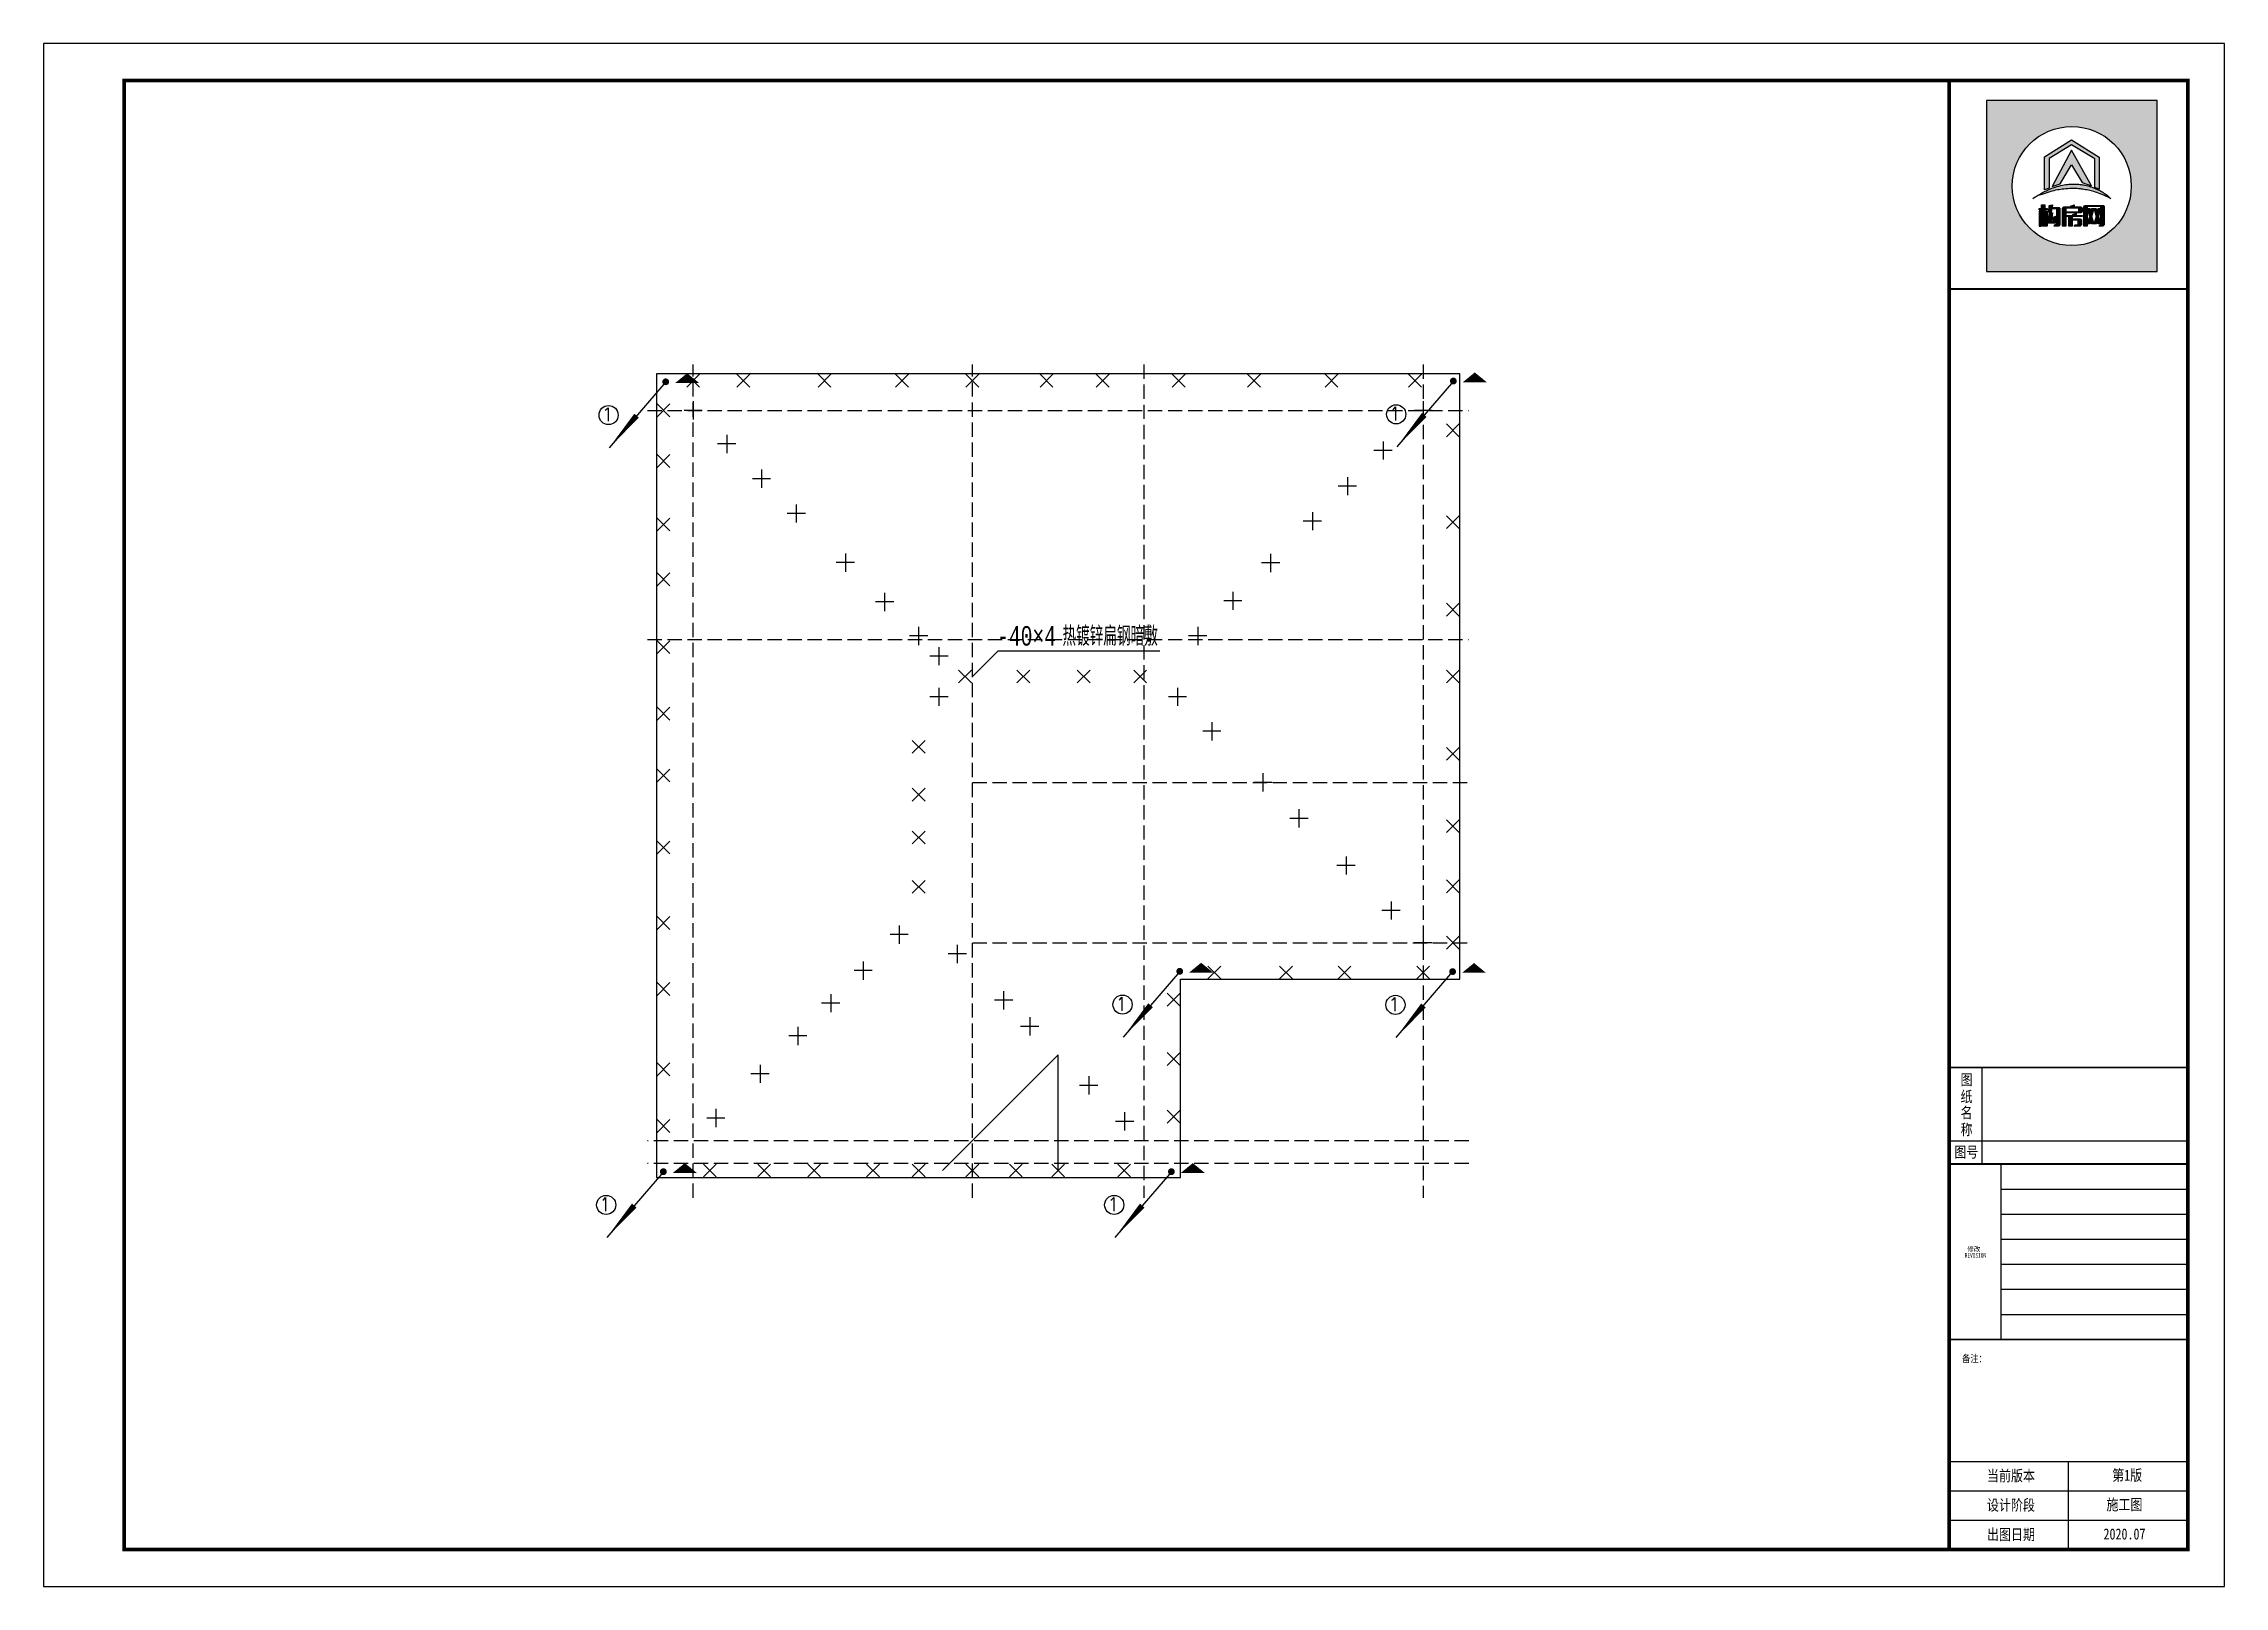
# Model space of a CAD drawing. Header units: millimetres. Extents: x -807114 to 42513, y -468455 to -61603.
# Drawn here: x -146439 to -108318, y -228981 to -202027 of the extents above; entities that cross this region are included whole.
import ezdxf
from ezdxf.enums import TextEntityAlignment as Align

# ---------------------------------------------------------------- set-up
doc = ezdxf.new("R2010")
doc.units = ezdxf.units.MM
doc.header["$LTSCALE"] = 1000
doc.linetypes.add('DASH', pattern=[0.35, 0.25, -0.1])
for name, color, linetype in [('2', 2, 'Continuous'), ('_汉字', 7, 'Continuous'), ('LWIRE', 4, 'Continuous'), ('PUB_TEXT', 3, 'Continuous'), ('PUB_TITLE', 4, 'Continuous'), ('建-屋顶', 4, 'Continuous'), ('建-轴', 1, 'Continuous')]:
    doc.layers.add(name, color=color, linetype=linetype)
doc.styles.add('HZTXT', font='MONOTXT', dxfattribs={"width": 0.7, "height": 450, "bigfont": 'HZTXT'})
doc.styles.add('ROMANS', font='romans', dxfattribs={"width": 0.8})
doc.styles.add('ZDBOX', font='simsun.ttc', dxfattribs={"width": 0.7})
doc.styles.add('宋体', font='simsun.ttc', dxfattribs={"width": 0.8})

msp = doc.modelspace()

# ---------------------------------------------------------------- texts
at = {"style": 'ZDBOX', "width": 0.8}
for s, height, p in [('纸', 192.5, (-112824.7, -220421.3)), ('图', 192.5, (-112824.7, -220130.8)), ('名', 192.5, (-112824.7, -220701.9)), ('称', 192.5, (-112824.7, -220997)), ('图号', 192.53, (-112828.6, -221394.1)), ('备注：', 128.35, (-112687.5, -224997.8))]:
    msp.add_text(s, height=height, dxfattribs=at).set_placement(p, align=Align.MIDDLE)
for s, p in [('当前版本', (-112468.3, -227143.9)), ('第1版', (-110279.8, -227135.1)), ('设计阶段', (-112468.3, -227657.3)), ('施工图', (-110380.3, -227648.5)), ('出图日期', (-112468.3, -228170.8)), ('2020.07', (-110430.6, -228162))]:
    msp.add_text(s, height=192.53, dxfattribs=at).set_placement(p)
at = {"layer": '2', "style": 'ROMANS'}
for p in [(-136684.7, -208625.2), (-122916.4, -208611.3), (-127700.1, -218925.2), (-122929.5, -218930.1), (-136726, -222425.5), (-127845.5, -222425.5)]:
    msp.add_text('1', height=237.6, dxfattribs=at).set_placement(p)
at = {"layer": '_汉字', "style": 'HZTXT', "width": 0.7}
for s, p in [('-40×4', (-129771.3, -212544.1)), ('热镀锌扁钢暗敷', (-128628.8, -212548.3))]:
    msp.add_text(s, height=340, dxfattribs=at).set_placement(p)
at = {"layer": 'PUB_TEXT', "color": 8, "style": '宋体', "width": 0.7}
msp.add_text('REVISION', height=81.59, dxfattribs=at).set_placement((-112856.2, -223262.5), align=Align.BOTTOM_LEFT)
at = {"layer": 'PUB_TEXT', "color": 8, "style": '宋体'}
msp.add_text('修改', height=81.59, dxfattribs=at).set_placement((-112811.7, -223128.7))

# ---------------------------------------------------------------- blocks, each defined once
blk = doc.blocks.new('sadasfafa')
h = blk.add_hatch(color=252)
h.dxf.hatch_style = 1
h.paths.add_polyline_path([(1853311, -2488040), (1853311, -2490368), (1855639, -2490368), (1855639, -2488040)])
h.paths.add_polyline_path([(1855286, -2489204, 1), (1853664, -2489204, 1)], flags=16)
edge = h.paths.add_edge_path(flags=0)
edge.add_spline(control_points=[(1853945, -2489376), (1853935, -2489385), (1854022, -2489327), (1854064, -2489324), (1854178, -2489280), (1854273, -2489257), (1854375, -2489242), (1854470, -2489236), (1854555, -2489239), (1854630, -2489250), (1854700, -2489259), (1854781, -2489280), (1854854, -2489303), (1854917, -2489335), (1854967, -2489354), (1854993, -2489368), (1855014, -2489382), (1854982, -2489354), (1854965, -2489332), (1854910, -2489297), (1854854, -2489260), (1854784, -2489234), (1854713, -2489206), (1854640, -2489189), (1854569, -2489179), (1854497, -2489176), (1854414, -2489178), (1854321, -2489198), (1854229, -2489222), (1854147, -2489257), (1854080, -2489292), (1854021, -2489325), (1853977, -2489352), (1853953, -2489369), (1853945, -2489376)], knot_values=[0, 0, 0, 0, 114.670179, 423.637006, 763.89867, 1083.683754, 1343.405239, 1688.07646, 1952.326814, 2113.699055, 2375.693807, 2595.188681, 2872.839541, 3068.155951, 3238.592156, 3348.056762, 3361.095167, 3431.805845, 3527.265261, 3733.200323, 3952.805082, 4160.23278, 4398.128766, 4650.488133, 4837.16968, 5050.428326, 5308.684497, 5588.159898, 5913.430939, 6163.12325, 6398.139207, 6601.625078, 6772.549769, 6871.149972, 6871.149972, 6871.149972, 6871.149972], degree=3, periodic=1)
h.paths.add_polyline_path([(1854530, -2489580), (1854534, -2489580), (1854534, -2489603), (1854618, -2489603), (1854618, -2489621), (1854481, -2489621), (1854481, -2489650), (1854589, -2489650), (1854599, -2489656), (1854606, -2489666), (1854606, -2489733), (1854600, -2489742), (1854590, -2489750), (1854506, -2489750), (1854514, -2489740), (1854518, -2489731), (1854552, -2489731), (1854558, -2489728), (1854560, -2489721), (1854560, -2489675), (1854558, -2489670), (1854553, -2489667), (1854481, -2489667), (1854481, -2489750), (1854436, -2489750), (1854436, -2489626), (1854433, -2489621), (1854406, -2489621), (1854406, -2489603), (1854488, -2489603), (1854488, -2489590)], flags=0)
h.paths.add_polyline_path([(1854486, -2489468), (1854506, -2489461), (1854506, -2489485), (1854510, -2489489), (1854601, -2489489), (1854609, -2489494), (1854615, -2489502), (1854615, -2489556), (1854607, -2489564), (1854599, -2489569), (1854401, -2489569), (1854394, -2489573), (1854394, -2489750), (1854349, -2489750), (1854349, -2489504), (1854355, -2489495), (1854367, -2489489), (1854462, -2489489), (1854462, -2489474)], flags=0)
h.paths.add_polyline_path([(1854394, -2489554), (1854394, -2489512), (1854404, -2489506), (1854562, -2489506), (1854570, -2489513), (1854570, -2489554)], flags=0)
h.paths.add_polyline_path([(1854214, -2489569), (1854203, -2489632), (1854193, -2489683), (1854194, -2489689), (1854218, -2489689), (1854220, -2489683), (1854214, -2489633), (1854254, -2489614), (1854263, -2489686), (1854263, -2489700), (1854255, -2489709), (1854159, -2489709), (1854150, -2489702), (1854148, -2489692), (1854173, -2489569)], flags=0)
h.paths.add_polyline_path([(1854187, -2489466), (1854213, -2489458), (1854207, -2489496), (1854296, -2489496), (1854305, -2489498), (1854312, -2489505), (1854314, -2489513), (1854314, -2489733), (1854310, -2489741), (1854301, -2489750), (1854231, -2489750), (1854238, -2489741), (1854243, -2489730), (1854261, -2489730), (1854268, -2489727), (1854270, -2489720), (1854270, -2489531), (1854270, -2489526), (1854267, -2489521), (1854260, -2489516), (1854202, -2489516), (1854201, -2489534), (1854196, -2489558), (1854150, -2489558), (1854159, -2489535), (1854165, -2489504), (1854167, -2489471)], flags=0)
h.paths.add_polyline_path([(1854140, -2489544), (1854140, -2489750), (1854114, -2489750), (1854114, -2489544)], flags=0)
h.paths.add_polyline_path([(1854056, -2489544), (1854053, -2489750), (1854031, -2489750), (1854031, -2489544)], flags=0)
h.paths.add_polyline_path([(1854107, -2489459), (1854107, -2489508), (1854139, -2489508), (1854139, -2489527), (1854107, -2489527), (1854107, -2489750), (1854062, -2489750), (1854062, -2489527), (1854029, -2489527), (1854029, -2489508), (1854062, -2489508), (1854062, -2489459)], flags=0)
h.paths.add_polyline_path([(1854209, -2489211), (1854471, -2488714), (1854743, -2489200), (1854618, -2489155), (1854470, -2488913), (1854318, -2489172)], flags=0)
h.paths.add_polyline_path([(1854102, -2488808), (1854470, -2488575), (1854848, -2488810), (1854848, -2489247), (1854790, -2489223), (1854790, -2488832), (1854471, -2488643), (1854168, -2488829), (1854168, -2489231), (1854102, -2489257)], flags=0)
h.paths.add_polyline_path([(1854685, -2489750), (1854641, -2489750), (1854641, -2489488), (1854641, -2489484), (1854646, -2489475), (1854656, -2489467), (1854898, -2489467), (1854907, -2489471), (1854916, -2489478), (1854916, -2489731), (1854908, -2489743), (1854902, -2489750), (1854847, -2489750), (1854858, -2489732), (1854866, -2489731), (1854869, -2489724), (1854869, -2489718), (1854867, -2489718), (1854836, -2489718), (1854826, -2489684), (1854814, -2489718), (1854746, -2489718), (1854736, -2489684), (1854722, -2489718), (1854689, -2489718), (1854689, -2489709), (1854691, -2489709), (1854720, -2489621), (1854685, -2489512)], flags=0)
h.paths.add_polyline_path([(1854779, -2489518), (1854809, -2489621), (1854781, -2489709), (1854777, -2489709), (1854750, -2489621), (1854775, -2489518)], flags=0)
h = blk.add_hatch(color=7)
h.dxf.hatch_style = 1
h.paths.add_polyline_path([(1854102, -2489257), (1854168, -2489231), (1854168, -2488829), (1854471, -2488643), (1854790, -2488832), (1854790, -2489223), (1854848, -2489247), (1854848, -2488810), (1854470, -2488575), (1854102, -2488808)])
h = blk.add_hatch(color=7)
h.dxf.hatch_style = 1
h.paths.add_polyline_path([(1854318, -2489172), (1854470, -2488913), (1854618, -2489155), (1854743, -2489200), (1854471, -2488714), (1854209, -2489211)])
h = blk.add_hatch(color=7)
h.dxf.hatch_style = 1
edge = h.paths.add_edge_path()
edge.add_spline(control_points=[(1853945, -2489376), (1853953, -2489369), (1853977, -2489352), (1854021, -2489325), (1854080, -2489292), (1854147, -2489257), (1854229, -2489222), (1854321, -2489198), (1854414, -2489178), (1854497, -2489176), (1854569, -2489179), (1854640, -2489189), (1854713, -2489206), (1854784, -2489234), (1854854, -2489260), (1854910, -2489297), (1854965, -2489332), (1854982, -2489354), (1855014, -2489382), (1854993, -2489368), (1854967, -2489354), (1854917, -2489335), (1854854, -2489303), (1854781, -2489280), (1854700, -2489259), (1854630, -2489250), (1854555, -2489239), (1854470, -2489236), (1854375, -2489242), (1854273, -2489257), (1854178, -2489280), (1854064, -2489324), (1854022, -2489327), (1853935, -2489385), (1853945, -2489376)], knot_values=[0, 0, 0, 0, 98.600203, 269.524894, 473.010766, 708.026723, 957.719033, 1282.990074, 1562.465475, 1820.721647, 2033.980292, 2220.661839, 2473.021206, 2710.917192, 2918.34489, 3137.949649, 3343.884711, 3439.344127, 3510.054805, 3523.09321, 3632.557816, 3802.994021, 3998.310431, 4275.961291, 4495.456165, 4757.450917, 4918.823158, 5183.073513, 5527.744733, 5787.466218, 6107.251302, 6447.512966, 6756.479793, 6871.149972, 6871.149972, 6871.149972, 6871.149972], degree=3, periodic=1)
h = blk.add_hatch(color=7)
h.dxf.hatch_style = 1
h.paths.add_polyline_path([(1854062, -2489459), (1854062, -2489508), (1854029, -2489508), (1854029, -2489527), (1854062, -2489527), (1854062, -2489750), (1854107, -2489750), (1854107, -2489527), (1854139, -2489527), (1854139, -2489508), (1854107, -2489508), (1854107, -2489459)])
h = blk.add_hatch(color=7)
h.dxf.hatch_style = 1
h.paths.add_polyline_path([(1854031, -2489544), (1854031, -2489750), (1854053, -2489750), (1854056, -2489544)])
h = blk.add_hatch(color=7)
h.dxf.hatch_style = 1
h.paths.add_polyline_path([(1854114, -2489544), (1854114, -2489750), (1854140, -2489750), (1854140, -2489544)])
h = blk.add_hatch(color=7)
h.dxf.hatch_style = 1
h.paths.add_polyline_path([(1854167, -2489471), (1854165, -2489504), (1854159, -2489535), (1854150, -2489558), (1854196, -2489558), (1854201, -2489534), (1854202, -2489516), (1854260, -2489516), (1854267, -2489521), (1854270, -2489526), (1854270, -2489531), (1854270, -2489720), (1854268, -2489727), (1854261, -2489730), (1854243, -2489730), (1854238, -2489741), (1854231, -2489750), (1854301, -2489750), (1854310, -2489741), (1854314, -2489733), (1854314, -2489513), (1854312, -2489505), (1854305, -2489498), (1854296, -2489496), (1854207, -2489496), (1854213, -2489458), (1854187, -2489466)])
h = blk.add_hatch(color=7)
h.dxf.hatch_style = 1
h.paths.add_polyline_path([(1854462, -2489474), (1854462, -2489489), (1854367, -2489489), (1854355, -2489495), (1854349, -2489504), (1854349, -2489750), (1854394, -2489750), (1854394, -2489573), (1854401, -2489569), (1854599, -2489569), (1854607, -2489564), (1854615, -2489556), (1854615, -2489502), (1854609, -2489494), (1854601, -2489489), (1854510, -2489489), (1854506, -2489485), (1854506, -2489461), (1854486, -2489468)])
h.paths.add_polyline_path([(1854394, -2489554), (1854394, -2489512), (1854404, -2489506), (1854562, -2489506), (1854570, -2489513), (1854570, -2489554)], flags=16)
h = blk.add_hatch(color=7)
h.dxf.hatch_style = 1
h.paths.add_polyline_path([(1854685, -2489512), (1854685, -2489493), (1854693, -2489483), (1854862, -2489483), (1854869, -2489491), (1854869, -2489724), (1854866, -2489731), (1854858, -2489732), (1854847, -2489750), (1854902, -2489750), (1854908, -2489743), (1854916, -2489731), (1854916, -2489478), (1854907, -2489471), (1854898, -2489467), (1854656, -2489467), (1854646, -2489475), (1854641, -2489484), (1854641, -2489488), (1854641, -2489750), (1854685, -2489750)])
h = blk.add_hatch(color=7)
h.dxf.hatch_style = 1
h.paths.add_polyline_path([(1854866, -2489709), (1854840, -2489621), (1854866, -2489512), (1854836, -2489512), (1854824, -2489558), (1854808, -2489512), (1854745, -2489512), (1854734, -2489557), (1854719, -2489512), (1854689, -2489512), (1854720, -2489621), (1854691, -2489709), (1854689, -2489709), (1854689, -2489710), (1854689, -2489718), (1854722, -2489718), (1854736, -2489684), (1854746, -2489718), (1854814, -2489718), (1854826, -2489684), (1854836, -2489718), (1854867, -2489718), (1854867, -2489709)])
h.paths.add_polyline_path([(1854779, -2489518), (1854809, -2489621), (1854781, -2489709), (1854777, -2489709), (1854750, -2489621), (1854775, -2489518)], flags=16)
h = blk.add_hatch(color=7)
h.dxf.hatch_style = 1
h.paths.add_polyline_path([(1854173, -2489569), (1854148, -2489692), (1854150, -2489702), (1854159, -2489709), (1854255, -2489709), (1854263, -2489700), (1854263, -2489686), (1854254, -2489614), (1854214, -2489633), (1854220, -2489683), (1854218, -2489689), (1854194, -2489689), (1854193, -2489683), (1854203, -2489632), (1854214, -2489569)])
h = blk.add_hatch(color=7)
h.dxf.hatch_style = 1
h.paths.add_polyline_path([(1854488, -2489590), (1854488, -2489603), (1854406, -2489603), (1854406, -2489621), (1854433, -2489621), (1854436, -2489626), (1854436, -2489750), (1854481, -2489750), (1854481, -2489667), (1854553, -2489667), (1854558, -2489670), (1854560, -2489675), (1854560, -2489721), (1854558, -2489728), (1854552, -2489731), (1854518, -2489731), (1854514, -2489740), (1854506, -2489750), (1854590, -2489750), (1854600, -2489742), (1854606, -2489733), (1854606, -2489666), (1854599, -2489656), (1854589, -2489650), (1854481, -2489650), (1854481, -2489621), (1854618, -2489621), (1854618, -2489603), (1854534, -2489603), (1854534, -2489580), (1854530, -2489580)])
for points in [[(1855639, -2488040), (1853311, -2488040), (1853311, -2490368), (1855639, -2490368)], [(1854102, -2489257), (1854102, -2488808), (1854470, -2488575), (1854848, -2488810), (1854848, -2489247), (1854790, -2489223), (1854790, -2488832), (1854471, -2488643), (1854168, -2488829), (1854168, -2489231)], [(1854209, -2489211), (1854318, -2489172), (1854470, -2488913), (1854618, -2489155), (1854743, -2489200), (1854471, -2488714)], [(1854062, -2489459), (1854107, -2489459), (1854107, -2489508), (1854139, -2489508), (1854139, -2489527), (1854107, -2489527), (1854107, -2489750), (1854062, -2489750), (1854062, -2489527), (1854029, -2489527), (1854029, -2489508), (1854062, -2489508)], [(1854056, -2489544), (1854031, -2489544), (1854031, -2489750), (1854053, -2489750)], [(1854114, -2489544), (1854140, -2489544), (1854140, -2489750), (1854114, -2489750)], [(1854462, -2489474), (1854486, -2489468), (1854506, -2489461), (1854506, -2489485), (1854510, -2489489), (1854601, -2489489), (1854609, -2489494), (1854615, -2489502), (1854615, -2489556), (1854607, -2489564), (1854599, -2489569), (1854401, -2489569), (1854394, -2489573), (1854394, -2489750), (1854349, -2489750), (1854349, -2489504), (1854355, -2489495), (1854367, -2489489), (1854462, -2489489)], [(1854394, -2489554), (1854570, -2489554), (1854570, -2489513), (1854562, -2489506), (1854404, -2489506), (1854394, -2489512)], [(1854641, -2489750), (1854641, -2489488), (1854641, -2489484), (1854646, -2489475), (1854656, -2489467), (1854898, -2489467), (1854907, -2489471), (1854916, -2489478), (1854916, -2489731), (1854908, -2489743), (1854902, -2489750), (1854847, -2489750), (1854858, -2489732), (1854866, -2489731), (1854869, -2489724), (1854869, -2489491), (1854862, -2489483), (1854693, -2489483), (1854685, -2489493), (1854685, -2489750)], [(1854775, -2489518), (1854779, -2489518), (1854809, -2489621), (1854781, -2489709), (1854777, -2489709), (1854750, -2489621)], [(1854488, -2489590), (1854530, -2489580), (1854534, -2489580), (1854534, -2489603), (1854618, -2489603), (1854618, -2489621), (1854481, -2489621), (1854481, -2489650), (1854589, -2489650), (1854599, -2489656), (1854606, -2489666), (1854606, -2489733), (1854600, -2489742), (1854590, -2489750), (1854506, -2489750), (1854514, -2489740), (1854518, -2489731), (1854552, -2489731), (1854558, -2489728), (1854560, -2489721), (1854560, -2489675), (1854558, -2489670), (1854553, -2489667), (1854481, -2489667), (1854481, -2489750), (1854436, -2489750), (1854436, -2489626), (1854433, -2489621), (1854406, -2489621), (1854406, -2489603), (1854488, -2489603)]]:
    blk.add_lwpolyline(points, close=True)
for points in [[(1854167, -2489471), (1854187, -2489466), (1854213, -2489458), (1854207, -2489496), (1854296, -2489496), (1854305, -2489498), (1854312, -2489505), (1854314, -2489513), (1854314, -2489733), (1854310, -2489741), (1854301, -2489750), (1854231, -2489750), (1854238, -2489741), (1854243, -2489730), (1854261, -2489730), (1854268, -2489727), (1854270, -2489720), (1854270, -2489531), (1854270, -2489526), (1854267, -2489521), (1854260, -2489516), (1854202, -2489516), (1854201, -2489534), (1854196, -2489558), (1854150, -2489558), (1854150, -2489558), (1854159, -2489535), (1854165, -2489504), (1854167, -2489471)], [(1854866, -2489709), (1854866, -2489709), (1854867, -2489709), (1854867, -2489718), (1854836, -2489718), (1854826, -2489684), (1854814, -2489718), (1854746, -2489718), (1854736, -2489684), (1854722, -2489718), (1854689, -2489718), (1854689, -2489710), (1854689, -2489709), (1854691, -2489709), (1854720, -2489621), (1854689, -2489512)], [(1854173, -2489569), (1854214, -2489569), (1854203, -2489632), (1854193, -2489683), (1854194, -2489689), (1854218, -2489689), (1854220, -2489683), (1854214, -2489633), (1854254, -2489614), (1854263, -2489686), (1854263, -2489700), (1854255, -2489709), (1854159, -2489709), (1854150, -2489702), (1854148, -2489692), (1854173, -2489569)]]:
    blk.add_lwpolyline(points)
at = {"color": 7}
blk.add_lwpolyline([(1854689, -2489512), (1854719, -2489512), (1854734, -2489557), (1854745, -2489512), (1854808, -2489512), (1854824, -2489558), (1854836, -2489512), (1854866, -2489512), (1854840, -2489621), (1854866, -2489709)], dxfattribs=at)
blk.add_circle((1854475, -2489204), 811)
at = {"start_tangent": (-0.74079, -0.671736), "end_tangent": (-0.74079, -0.671736)}
blk.add_spline([(1853945, -2489376), (1853977, -2489357), (1854071, -2489318), (1854178, -2489282), (1854280, -2489257), (1854365, -2489245), (1854479, -2489238), (1854566, -2489241), (1854619, -2489248), (1854704, -2489261), (1854775, -2489279), (1854861, -2489308), (1854920, -2489335), (1854972, -2489357), (1855003, -2489375), (1855007, -2489377), (1854990, -2489361), (1854968, -2489339), (1854913, -2489299), (1854851, -2489261), (1854787, -2489235), (1854714, -2489208), (1854633, -2489189), (1854572, -2489180), (1854501, -2489177), (1854416, -2489181), (1854326, -2489198), (1854222, -2489227), (1854146, -2489259), (1854077, -2489294), (1854019, -2489327), (1853971, -2489357), (1853945, -2489376)], degree=3, dxfattribs=at)
blk = doc.blocks.new('$TelecSys$00000009')
for p, q in [((0.5, 0.5), (-0.5, -0.5)), ((-0.5, 0.5), (0.5, -0.5))]:
    blk.add_line(p, q)

# ---------------------------------------------------------------- hatches: boundary and pattern name
at = {"layer": '2'}
for points in [[(-135624.1, -207935.4, 1), (-135504.1, -207935.4, 1)], [(-121855.8, -207921.5, 1), (-121735.8, -207921.5, 1)], [(-126639.4, -218235.4, 1), (-126519.4, -218235.4, 1)], [(-121868.9, -218240.3, 1), (-121748.9, -218240.3, 1)], [(-135665.4, -221735.7, 1), (-135545.4, -221735.7, 1)], [(-126784.9, -221735.7, 1), (-126664.9, -221735.7, 1)]]:
    msp.add_hatch(color=256, dxfattribs=at).paths.add_polyline_path(points)

# ---------------------------------------------------------------- linework, layer by layer
for p, q in [((-112553.3, -221600.8), (-112553.3, -219916.1)), ((-113130.8, -221199.7), (-108959.3, -221199.7))]:
    msp.add_line(p, q)
at = {"const_width": 32.1}
for points in [[(-113130.8, -206314.3), (-108959.3, -206314.3)], [(-113130.8, -219916.1), (-108959.3, -219916.1)], [(-113130.8, -221600.8), (-108959.3, -221600.8)], [(-113130.8, -224667.2), (-108959.3, -224667.2)]]:
    msp.add_lwpolyline(points, dxfattribs=at)
msp.add_lwpolyline([(-135723.7, -221834.8), (-126563.7, -221834.8), (-126563.7, -218374.8), (-121683.7, -218374.8), (-121683.7, -207794.8), (-135723.7, -207794.8)], close=True)
at = {"layer": '2'}
for p, q in [((-135564.1, -207935.4), (-136554.5, -209087)), ((-121795.8, -207921.5), (-122786.2, -209073.1)), ((-126579.4, -218235.4), (-127569.8, -219387)), ((-121808.9, -218240.3), (-122799.2, -219391.9)), ((-135605.4, -221735.7), (-136595.7, -222887.3)), ((-126724.9, -221735.7), (-127715.3, -222887.3))]:
    msp.add_line(p, q, dxfattribs=at)
for points in [[(-135189.5, -207956.3, 418, 0.421, 0), (-135189.5, -207785.8, 418, 0.421, 0)], [(-121421.2, -207942.4, 418, 0.421, 0), (-121421.2, -207771.9, 418, 0.421, 0)], [(-136554.5, -209087, 0, 105.6, 0), (-136073.3, -208527.5, 105.6, 105.6, 0)], [(-122786.2, -209073.1, 0, 105.6, 0), (-122305, -208513.6, 105.6, 105.6, 0)], [(-126204.8, -218256.3, 418, 0.421, 0), (-126204.8, -218085.8, 418, 0.421, 0)], [(-121434.2, -218261.2, 418, 0.421, 0), (-121434.2, -218090.7, 418, 0.421, 0)], [(-127569.8, -219387, 0, 105.6, 0), (-127088.6, -218827.5, 105.6, 105.6, 0)], [(-122799.2, -219391.9, 0, 105.6, 0), (-122318, -218832.4, 105.6, 105.6, 0)], [(-135230.7, -221756.6, 418, 0.421, 0), (-135230.7, -221586.2, 418, 0.421, 0)], [(-126350.3, -221756.6, 418, 0.421, 0), (-126350.3, -221586.2, 418, 0.421, 0)], [(-136595.7, -222887.3, 0, 105.6, 0), (-136114.5, -222327.8, 105.6, 105.6, 0)], [(-127715.3, -222887.3, 0, 105.6, 0), (-127234.1, -222327.8, 105.6, 105.6, 0)]]:
    msp.add_lwpolyline(points, format="xyseb", dxfattribs=at)
for centre in [(-136563, -208516.6), (-122794.7, -208502.7), (-127578.3, -218816.6), (-122807.7, -218821.5), (-136604.2, -222316.9), (-127723.8, -222316.9)]:
    msp.add_circle(centre, 167.3, dxfattribs=at)
at = {"layer": '_汉字'}
for p, q in [((-130203.7, -213084.8), (-129754.2, -212635.3)), ((-129754.2, -212635.3), (-126928.5, -212635.3))]:
    msp.add_line(p, q, dxfattribs=at)
at = {"layer": 'PUB_TITLE'}
for p, q in [((-113130.8, -226799.2), (-108959.3, -226799.2)), ((-111045.1, -228339.4), (-111045.1, -226799.2)), ((-113130.8, -227312.6), (-108959.3, -227312.6)), ((-113130.8, -227826), (-108959.3, -227826))]:
    msp.add_line(p, q, dxfattribs=at)
for points in [[(-146438.9, -228981.2), (-108317.5, -228981.2), (-108317.5, -202026.7), (-146438.9, -202026.7)], [(-145032.5, -228339.4), (-108959.3, -228339.4), (-108959.3, -202668.4), (-145032.5, -202668.4)]]:
    msp.add_lwpolyline(points, close=True, dxfattribs=at)
at = {"layer": 'PUB_TITLE', "const_width": 64.2}
msp.add_lwpolyline([(-145032.5, -228339.4), (-108959.3, -228339.4), (-108959.3, -202668.4), (-145032.5, -202668.4)], close=True, dxfattribs=at)
msp.add_lwpolyline([(-113130.8, -228339.4), (-113130.8, -202668.4)], dxfattribs=at)
at = {"layer": 'PUB_TITLE'}
msp.add_lwpolyline([(-113130.8, -224667.2), (-108959.3, -224667.2)], dxfattribs=at)
for points in [[(-112223.2, -221600.8), (-112223.2, -221600.8), (-112223.2, -224647.9), (-112223.2, -224647.9)], [(-112223.2, -222038.8), (-112223.2, -222038.8), (-109792.2, -222038.8), (-108959.3, -222038.8)], [(-112223.2, -222476.9), (-112223.2, -222476.9), (-109792.2, -222476.9), (-108959.3, -222476.9)], [(-112223.2, -222914.9), (-112223.2, -222914.9), (-109792.2, -222914.9), (-108959.3, -222914.9)], [(-112223.2, -223353), (-112223.2, -223353), (-109792.2, -223353), (-108959.3, -223353)], [(-112223.2, -223791.1), (-112223.2, -223791.1), (-109792.2, -223791.1), (-108959.3, -223791.1)], [(-112223.2, -224229.1), (-112223.2, -224229.1), (-109792.2, -224229.1), (-108959.3, -224229.1)]]:
    msp.add_open_spline(points, degree=3, dxfattribs=at)
at = {"layer": '建-屋顶'}
for p, q in [((-128703.7, -219694.8), (-130723.7, -221714.8)), ((-128703.7, -221714.8), (-128703.7, -219694.8))]:
    msp.add_line(p, q, dxfattribs=at)
at = {"layer": '建-轴', "linetype": 'DASH'}
for p, q in [((-135083.7, -222194.8), (-135083.7, -207634.8)), ((-130203.7, -222194.8), (-130203.7, -207634.8)), ((-127203.7, -207634.8), (-127203.7, -222194.8)), ((-122323.7, -207634.8), (-122323.7, -222194.8)), ((-135883.7, -208434.8), (-121523.7, -208434.8)), ((-135883.7, -212434.8), (-121523.7, -212434.8)), ((-130203.7, -214934.8), (-121523.7, -214934.8)), ((-130203.7, -217734.8), (-121523.7, -217734.8)), ((-121523.7, -221194.8), (-135883.7, -221194.8)), ((-121523.7, -221594.8), (-135883.7, -221594.8))]:
    msp.add_line(p, q, dxfattribs=at)

# ---------------------------------------------------------------- block references
at = {"xscale": 1.28304, "yscale": 1.28304, "zscale": 1.28304}
msp.add_blockref('sadasfafa', (-2490350.9, 2989233.6), dxfattribs=at)
at = {"layer": 'LWIRE', "xscale": 225, "yscale": 225, "zscale": 225}
for p, rotation in [((-135083.7, -207914.8), 270), ((-134208.6, -207914.8), 270), ((-132789.6, -207914.8), 270), ((-131433, -207914.8), 270), ((-130203.7, -207914.8), 270), ((-128906.9, -207914.8), 270), ((-127924.5, -207914.8), 270), ((-126599, -207914.8), 270), ((-125281.4, -207914.8), 270), ((-123924.8, -207914.8), 270), ((-122466.8, -207914.8), 270), ((-135603.7, -208434.8), 270), ((-135083.7, -208434.8), 315), ((-122323.7, -208434.8), 315), ((-134497.8, -209020.7), 315), ((-121803.7, -208782.4), 270), ((-135603.7, -209320.4), 270), ((-123024.7, -209135.8), 315), ((-133889.7, -209628.8), 315), ((-123648.4, -209759.5), 315), ((-135603.7, -210427.5), 270), ((-133281.5, -210237), 315), ((-124259.7, -210370.8), 315), ((-121803.7, -210388.6), 270), ((-132423.9, -211094.6), 315), ((-124989.5, -211100.5), 315), ((-135603.7, -211386.5), 270), ((-131737.8, -211780.7), 315), ((-125650.6, -211761.7), 315), ((-121803.7, -211916.7), 270), ((-131143.7, -212374.8), 315), ((-126263.7, -212374.8), 315), ((-135603.7, -212571.6), 270), ((-130788.7, -212729.8), 315), ((-130333.7, -213084.8), 270), ((-129311.3, -213084.8), 270), ((-128257, -213084.8), 270), ((-127270.2, -213084.8), 270), ((-121803.7, -213084.8), 270), ((-130788.7, -213439.8), 315), ((-126618.7, -213439.8), 315), ((-135603.7, -213733.3), 270), ((-131143.7, -214313.7), 270), ((-126016.7, -214041.8), 315), ((-121803.7, -214435), 270), ((-135603.7, -214814.8), 270), ((-125123.7, -214934.8), 315), ((-131143.7, -215149.5), 270), ((-124494.8, -215563.7), 315), ((-121803.7, -215698.1), 270), ((-135603.7, -216072.3), 270), ((-131143.7, -215898), 270), ((-123671.4, -216387.1), 315), ((-131143.7, -216758.8), 270), ((-121803.7, -216750.7), 270), ((-135603.7, -217390), 270), ((-122885.5, -217173), 315), ((-131482.5, -217593.6), 315), ((-122323.7, -217734.8), 315), ((-121803.7, -217734.8), 270), ((-130467.4, -217931.2), 315), ((-135603.7, -218543.9), 270), ((-132112.5, -218223.6), 315), ((-125975.3, -218254.8), 270), ((-124720, -218254.8), 270), ((-123698.7, -218254.8), 270), ((-122323.7, -218254.8), 270), ((-132680.1, -218791.2), 315), ((-129657.1, -218741.5), 315), ((-126683.7, -218731), 270), ((-129201.2, -219197.3), 315), ((-133253.9, -219365), 315), ((-135603.7, -219947.3), 270), ((-133915.1, -220026.2), 315), ((-126683.7, -219768), 270), ((-128170.4, -220228.1), 315), ((-134688.5, -220799.6), 315), ((-127542.1, -220856.5), 315), ((-126683.7, -220773.7), 270), ((-135603.7, -220937.5), 270), ((-134793.4, -221714.8), 270), ((-133842.2, -221714.8), 270), ((-132968.9, -221714.8), 270), ((-131939.8, -221714.8), 270), ((-131143.7, -221714.8), 270), ((-130203.7, -221714.8), 270), ((-129444.8, -221714.8), 270), ((-128703.7, -221714.8), 270), ((-127550.2, -221714.8), 270)]:
    msp.add_blockref('$TelecSys$00000009', p, dxfattribs=dict(at, rotation=rotation))

msp.set_redraw_order([(e.dxf.handle, doc.entitydb.next_handle()) for e in msp.query("TEXT MTEXT ATTDEF DIMENSION ARC_DIMENSION")])  # texts and dimensions are drawn at this point

doc.saveas('drawing.dxf')
